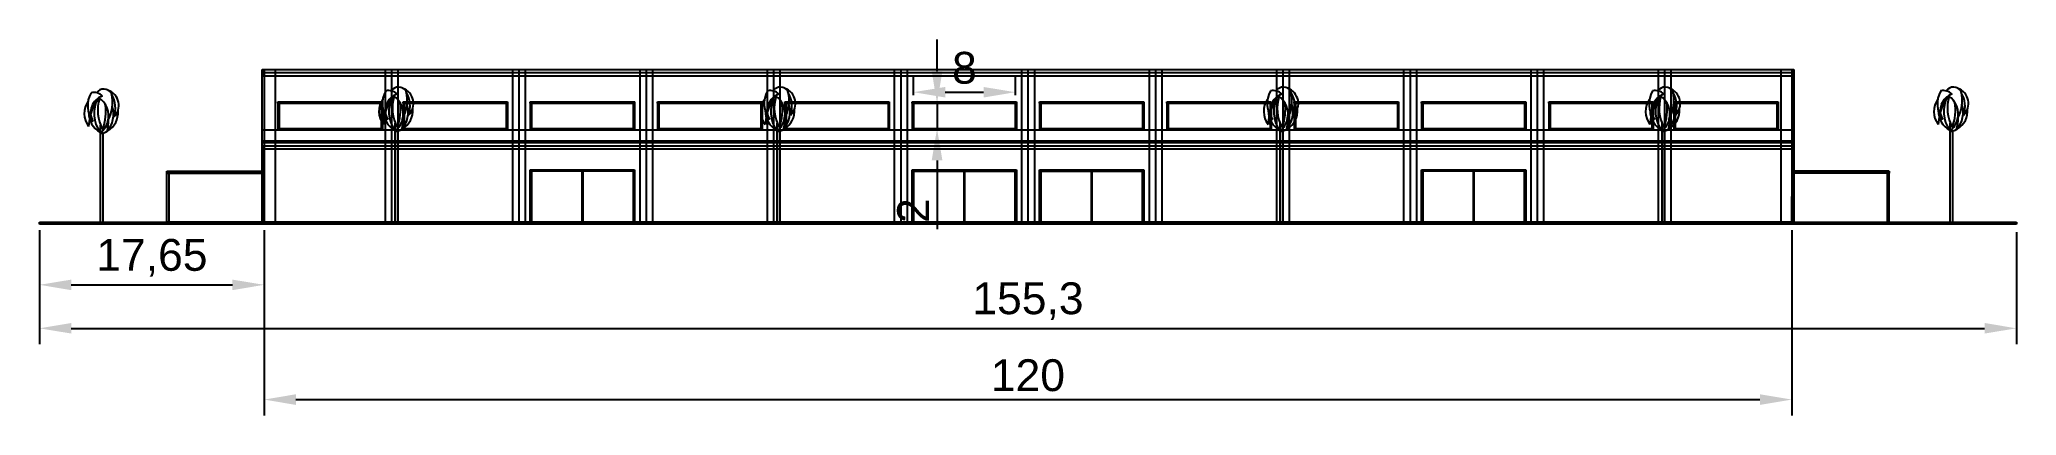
# Model space of a CAD drawing. Header units: millimetres. Extents: x 332 to 5606, y 276 to 1426.
# Drawn here: x 2761.4 to 2916.7, y 275.6 to 305.1 of the extents above; entities that cross this region are included whole.
import ezdxf

# ---------------------------------------------------------------- set-up
doc = ezdxf.new("R2010")
doc.units = ezdxf.units.MM
doc.layers.add('1VEGETACAO', color=7, linetype='Continuous')
doc.styles.get("Standard").update_dxf_attribs({"font": 'arial.ttf'})
doc.dimstyles.new('ISO-25', dxfattribs={"dimtxt": 2.5, "dimasz": 2.5, "dimexe": 1.25, "dimexo": 0.625, "dimtad": 1, "dimtxsty": 'Standard', "dimcen": 2.5, "dimadec": 0, "dimazin": 0, "dimtfac": 1, "dimtmove": 0, "dimatfit": 3, "dimfxl": 1, "dimarcsym": 0})

msp = doc.modelspace()

# ---------------------------------------------------------------- blocks, each defined once
blk = doc.blocks.new('*D131')
at = {"color": 0, "lineweight": -2, "transparency": 16777216}
for p, q in [((2761.36, 290.15), (2761.36, 281.18)), ((2916.66, 290), (2916.66, 281.18)), ((2763.86, 282.43), (2914.16, 282.43))]:
    blk.add_line(p, q, dxfattribs=at)
at = {"color": 0, "transparency": 16777216}
for points in [[(2763.86, 282.85), (2763.86, 282.02), (2761.36, 282.43)], [(2914.16, 282.85), (2914.16, 282.02), (2916.66, 282.43)]]:
    blk.add_solid(points, dxfattribs=at)
at = {"layer": 'Defpoints', "color": 0, "transparency": 16777216}
for p in [(2761.36, 290.78), (2916.66, 290.63), (2916.66, 282.43)]:
    blk.add_point(p, dxfattribs=at)
at = {"color": 0, "transparency": 16777216, "insert": (2839.01, 284.56), "char_height": 2.5, "attachment_point": 5}
blk.add_mtext('155,3', dxfattribs=at)
blk = doc.blocks.new('*D132')
at = {"color": 0, "lineweight": -2, "transparency": 16777216}
for p, q in [((2761.36, 290.15), (2761.36, 284.6)), ((2779.01, 290.15), (2779.01, 284.6)), ((2763.86, 285.85), (2776.51, 285.85))]:
    blk.add_line(p, q, dxfattribs=at)
at = {"color": 0, "transparency": 16777216}
for points in [[(2763.86, 286.26), (2763.86, 285.43), (2761.36, 285.85)], [(2776.51, 286.26), (2776.51, 285.43), (2779.01, 285.85)]]:
    blk.add_solid(points, dxfattribs=at)
at = {"layer": 'Defpoints', "color": 0, "transparency": 16777216}
for p in [(2761.36, 290.78), (2779.01, 290.78), (2779.01, 285.85)]:
    blk.add_point(p, dxfattribs=at)
at = {"color": 0, "transparency": 16777216, "insert": (2770.19, 287.97), "char_height": 2.5, "attachment_point": 5}
blk.add_mtext('17,65', dxfattribs=at)
blk = doc.blocks.new('palmeira2')
at = {"layer": '1VEGETACAO'}
for p, q in [((-0.2, 7.16), (-0.2, 7.78)), ((-0.2, 0), (-0.2, 7.12)), ((0, 7.37), (0, 7.6)), ((0, 0), (0, 7.17))]:
    blk.add_line(p, q, dxfattribs=at)
for centre, radius, start, end in [((0.21, 8.69), 1.7, 144.9595, 216.99), ((0.83, 9.3), 2.05, 150.4477, 217.1804), ((0.38, 8.76), 1.37, 108.4273, 210.4606), ((3.92, 7.25), 5.09, 149.1749, 164.4632), ((-0.73, 9.37), 0.966, 45.5495, 103.4023), ((-0.95, 10.31), 0, 26.8046, 0), ((1.87, 8.69), 2.58, 152.9637, 214.9325), ((0.05, 9.91), 0.701, 32.1984, 144.3146), ((2.62, 8.94), 3.05, 162.1846, 208.9024), ((-1.24, 8.52), 1.66, 344.0325, 57.749), ((-3.61, 8.83), 3.82, 339.0755, 8.701), ((-2.39, 9.56), 3.12, 331.2033, 13.273), ((-0.03, 9.32), 1.26, 313.8995, 70.0715), ((0.64, 10.28), 0.00435, 147.8016, 32.1984), ((-1.15, 9.1), 2.11, 341.1302, 30.5947), ((0.62, 8.75), 1.76, 179.1669, 240.5967), ((3.92, 7.25), 5.09, 166.449, 175.2925), ((-0.8, 8.06), 0, 254.3609, 0), ((-1.72, 8.79), 2.23, 311.2961, 344.5475), ((-1.28, 8.64), 2.09, 319.0075, 17.5157), ((-3.98, 8.32), 4.41, 346.1557, 358.7288), ((0.35, 8.06), 0.0042, 151.2033, 28.7967), ((-0.49, 8.75), 1.66, 300.6877, 4.6601), ((-0.49, 8.75), 1.66, 278.4034, 298.9246), ((-0.05, 7.46), 0, 237.8047, 0), ((0.3, 7.26), 0, 98.015, 0)]:
    blk.add_arc(centre, radius, start, end, dxfattribs=at)
blk = doc.blocks.new('*D133')
at = {"color": 0, "lineweight": -2, "transparency": 16777216}
for p, q in [((2779.01, 290.15), (2779.01, 275.58)), ((2899.01, 290.15), (2899.01, 275.58)), ((2781.51, 276.83), (2896.51, 276.83))]:
    blk.add_line(p, q, dxfattribs=at)
at = {"color": 0, "transparency": 16777216}
for points in [[(2781.51, 277.25), (2781.51, 276.41), (2779.01, 276.83)], [(2896.51, 277.25), (2896.51, 276.41), (2899.01, 276.83)]]:
    blk.add_solid(points, dxfattribs=at)
at = {"layer": 'Defpoints', "color": 0, "transparency": 16777216}
for p in [(2779.01, 290.78), (2899.01, 290.78), (2899.01, 276.83)]:
    blk.add_point(p, dxfattribs=at)
at = {"color": 0, "transparency": 16777216, "insert": (2839.01, 278.73), "char_height": 2.5, "attachment_point": 5}
blk.add_mtext('120', dxfattribs=at)
blk = doc.blocks.new('*D134')
at = {"color": 0, "lineweight": -2, "transparency": 16777216}
for p, q in [((2830.02, 300.75), (2830.02, 302.24)), ((2838.02, 300.75), (2838.02, 302.24)), ((2832.52, 300.99), (2835.52, 300.99))]:
    blk.add_line(p, q, dxfattribs=at)
at = {"color": 0, "transparency": 16777216}
for points in [[(2832.52, 301.4), (2832.52, 300.57), (2830.02, 300.99)], [(2835.52, 301.4), (2835.52, 300.57), (2838.02, 300.99)]]:
    blk.add_solid(points, dxfattribs=at)
at = {"layer": 'Defpoints', "color": 0, "transparency": 16777216}
for p in [(2830.02, 300.13), (2838.02, 300.99), (2838.02, 300.13)]:
    blk.add_point(p, dxfattribs=at)
at = {"color": 0, "transparency": 16777216, "insert": (2834.02, 302.89), "char_height": 2.5, "attachment_point": 5}
blk.add_mtext('8', dxfattribs=at)
blk = doc.blocks.new('*D135')
at = {"color": 0, "lineweight": -2, "transparency": 16777216}
for p, q in [((2831.87, 302.63), (2831.87, 305.13)), ((2830.64, 300.13), (2833.12, 300.13)), ((2831.87, 300.13), (2831.87, 298.13)), ((2830.64, 298.13), (2833.12, 298.13)), ((2831.87, 295.63), (2831.87, 290.22))]:
    blk.add_line(p, q, dxfattribs=at)
at = {"color": 0, "transparency": 16777216}
for points in [[(2831.45, 302.63), (2832.29, 302.63), (2831.87, 300.13)], [(2831.45, 295.63), (2832.29, 295.63), (2831.87, 298.13)]]:
    blk.add_solid(points, dxfattribs=at)
at = {"layer": 'Defpoints', "color": 0, "transparency": 16777216}
for p in [(2830.02, 300.13), (2830.02, 298.13), (2831.87, 298.13)]:
    blk.add_point(p, dxfattribs=at)
at = {"color": 0, "transparency": 16777216, "insert": (2829.99, 291.68), "char_height": 2.5, "attachment_point": 5, "rotation": 90}
blk.add_mtext('2', dxfattribs=at)

# ---------------------------------------------------------------- dimensions: what is measured, and where the dimension line sits
at = {"color": 5}
dim = msp.add_linear_dim(base=(2831.871, 298.129), p1=(2830.019, 300.129), p2=(2830.019, 298.129), angle=90, dimstyle='ISO-25', dxfattribs=at)
dim.commit()
dim.dimension.update_dxf_attribs({"geometry": '*D135', "text_midpoint": (2829.991, 291.676)})
dim = msp.add_linear_dim(base=(2838.019, 300.987), p1=(2830.019, 300.129), p2=(2838.019, 300.129), dimstyle='ISO-25', dxfattribs=at)
dim.commit()
dim.dimension.update_dxf_attribs({"geometry": '*D134', "text_midpoint": (2834.019, 302.889)})
at = {"color": 1}
for base, p2, picture, middle in [((2916.664, 282.434), (2916.664, 290.629), '*D131', (2839.014, 284.561)), ((2779.014, 285.847), (2779.014, 290.779), '*D132', (2770.189, 287.974))]:
    dim = msp.add_linear_dim(base=base, p1=(2761.364, 290.779), p2=p2, dimstyle='ISO-25', dxfattribs=at)
    dim.commit()
    dim.dimension.update_dxf_attribs({"geometry": picture, "text_midpoint": middle})
dim = msp.add_linear_dim(base=(2899.014, 276.831), p1=(2779.014, 290.779), p2=(2899.014, 290.779), dimstyle='ISO-25')
dim.commit()
dim.dimension.update_dxf_attribs({"geometry": '*D133', "text_midpoint": (2839.014, 278.732)})

# ---------------------------------------------------------------- linework, layer by layer
at = {"color": 7, "true_color": 0xffffff}
for p, q in [((2778.864, 290.779), (2778.864, 302.779)), ((2778.864, 302.129), (2778.864, 302.779)), ((2778.864, 302.129), (2778.864, 302.779)), ((2778.864, 302.029), (2778.864, 302.129)), ((2778.864, 302.029), (2778.864, 302.129)), ((2778.864, 301.029), (2778.864, 302.029)), ((2778.864, 301.029), (2778.864, 302.029)), ((2779.014, 302.779), (2779.014, 290.779)), ((2779.864, 302.779), (2779.864, 290.779)), ((2788.514, 302.779), (2788.514, 290.779)), ((2789.014, 302.779), (2789.014, 290.779)), ((2789.514, 302.779), (2789.514, 290.779)), ((2798.514, 302.779), (2798.514, 290.779)), ((2799.014, 302.779), (2799.014, 290.779)), ((2799.514, 302.779), (2799.514, 290.779)), ((2808.514, 302.779), (2808.514, 290.779)), ((2809.014, 302.779), (2809.014, 290.779)), ((2809.514, 302.779), (2809.514, 290.779)), ((2818.514, 302.779), (2818.514, 290.779)), ((2819.014, 302.779), (2819.014, 290.779)), ((2819.514, 302.779), (2819.514, 290.779)), ((2828.514, 302.779), (2828.514, 290.779)), ((2829.014, 302.779), (2829.014, 290.779)), ((2829.514, 302.779), (2829.514, 290.779)), ((2838.514, 302.779), (2838.514, 290.779)), ((2839.014, 302.779), (2839.014, 290.779)), ((2839.514, 302.779), (2839.514, 290.779)), ((2848.523, 302.779), (2848.523, 290.779)), ((2849.023, 302.779), (2849.023, 290.779)), ((2849.523, 302.779), (2849.523, 290.779)), ((2858.523, 302.779), (2858.523, 290.779)), ((2859.023, 302.779), (2859.023, 290.779)), ((2859.523, 302.779), (2859.523, 290.779)), ((2868.523, 302.779), (2868.523, 290.779)), ((2869.023, 302.779), (2869.023, 290.779)), ((2869.523, 302.779), (2869.523, 290.779)), ((2878.523, 302.779), (2878.523, 290.779)), ((2879.023, 302.779), (2879.023, 290.779)), ((2879.523, 302.779), (2879.523, 290.779)), ((2888.523, 302.779), (2888.523, 290.779)), ((2889.023, 302.779), (2889.023, 290.779)), ((2889.523, 302.779), (2889.523, 290.779)), ((2898.167, 302.779), (2898.167, 290.779)), ((2899.014, 302.779), (2899.014, 290.779)), ((2899.164, 302.779), (2899.164, 290.779)), ((2899.164, 300.779), (2899.164, 301.779)), ((2778.864, 290.779), (2778.864, 300.779)), ((2899.164, 300.779), (2899.164, 301.279)), ((2899.164, 300.779), (2899.164, 301.279)), ((2899.164, 300.779), (2899.164, 301.029)), ((2899.164, 300.779), (2899.164, 300.279)), ((2899.164, 300.779), (2899.164, 300.279)), ((2899.164, 300.779), (2899.164, 300.529)), ((2899.164, 290.779), (2778.864, 290.779))]:
    msp.add_line(p, q, dxfattribs=at)
for p, q in [((2778.864, 297.029), (2778.864, 302.779)), ((2778.864, 302.779), (2778.864, 302.529)), ((2778.864, 296.779), (2778.864, 302.779)), ((2778.864, 302.779), (2899.164, 302.779)), ((2778.864, 302.779), (2778.864, 302.279)), ((2778.864, 302.529), (2899.164, 302.529)), ((2778.864, 302.279), (2899.164, 302.279)), ((2778.864, 297.029), (2778.864, 298.029)), ((2778.864, 298.029), (2899.164, 298.029)), ((2778.864, 296.779), (2778.864, 297.029)), ((2778.864, 297.029), (2899.164, 297.029)), ((2778.864, 296.779), (2899.164, 296.779)), ((2778.864, 296.779), (2778.864, 296.529)), ((2779.014, 290.779), (2779.014, 296.779)), ((2779.864, 298.029), (2780.094, 298.029)), ((2778.864, 296.529), (2899.164, 296.529))]:
    msp.add_line(p, q)
at = {"color": 5}
for p, q in [((2789.919, 301.291), (2789.919, 301.291)), ((2819.919, 301.291), (2819.919, 301.291)), ((2780.094, 300.229), (2780.094, 298.029)), ((2780.094, 300.129), (2780.094, 300.229)), ((2780.094, 300.229), (2788.294, 300.229)), ((2780.094, 300.129), (2788.194, 300.129)), ((2780.194, 300.229), (2780.194, 298.029)), ((2780.194, 298.129), (2780.194, 300.129)), ((2788.194, 300.229), (2788.194, 298.029)), ((2788.194, 300.129), (2788.294, 300.129)), ((2788.294, 300.393), (2788.294, 298.029)), ((2789.919, 300.229), (2789.919, 298.029)), ((2789.919, 300.229), (2789.919, 298.029)), ((2789.919, 300.129), (2789.919, 300.229)), ((2789.919, 300.229), (2798.119, 300.229)), ((2789.919, 300.129), (2798.019, 300.129)), ((2790.019, 301.25), (2790.019, 301.219)), ((2790.019, 300.229), (2790.019, 298.029)), ((2790.019, 300.229), (2790.019, 298.029)), ((2790.019, 298.129), (2790.019, 300.129)), ((2798.019, 300.229), (2798.019, 298.029)), ((2798.019, 300.229), (2798.019, 298.029)), ((2798.019, 300.129), (2798.119, 300.129)), ((2798.119, 300.229), (2798.119, 298.029)), ((2799.919, 300.229), (2799.919, 298.029)), ((2799.919, 300.229), (2799.919, 298.029)), ((2799.919, 300.129), (2799.919, 300.229)), ((2799.919, 300.229), (2808.119, 300.229)), ((2799.919, 300.129), (2808.019, 300.129)), ((2800.019, 300.229), (2800.019, 298.029)), ((2800.019, 300.229), (2800.019, 298.029)), ((2800.019, 298.129), (2800.019, 300.129)), ((2808.019, 298.129), (2808.019, 300.229)), ((2808.019, 300.229), (2808.019, 298.029)), ((2808.019, 300.129), (2808.119, 300.129)), ((2808.119, 298.129), (2808.119, 300.229)), ((2809.919, 300.229), (2809.919, 298.029)), ((2809.919, 300.229), (2809.919, 298.029)), ((2809.919, 300.129), (2809.919, 300.229)), ((2809.919, 300.229), (2818.119, 300.229)), ((2809.919, 300.129), (2818.019, 300.129)), ((2810.019, 300.229), (2810.019, 298.029)), ((2810.019, 300.229), (2810.019, 298.029)), ((2810.019, 298.129), (2810.019, 300.129)), ((2818.019, 300.229), (2818.019, 298.029)), ((2818.019, 300.229), (2818.019, 298.029)), ((2818.019, 300.129), (2818.119, 300.129)), ((2818.119, 300.229), (2818.119, 298.029)), ((2819.919, 300.229), (2819.919, 298.029)), ((2819.919, 300.229), (2819.919, 298.029)), ((2819.919, 300.129), (2819.919, 300.229)), ((2819.919, 300.229), (2828.119, 300.229)), ((2819.919, 300.129), (2828.019, 300.129)), ((2820.019, 301.25), (2820.019, 301.219)), ((2820.019, 300.229), (2820.019, 298.029)), ((2820.019, 300.229), (2820.019, 298.029)), ((2820.019, 298.129), (2820.019, 300.129)), ((2828.019, 300.229), (2828.019, 298.029)), ((2828.019, 300.229), (2828.019, 298.029)), ((2828.019, 300.129), (2828.119, 300.129)), ((2828.119, 300.229), (2828.119, 298.029)), ((2829.919, 300.229), (2829.919, 298.029)), ((2829.919, 300.229), (2829.919, 298.029)), ((2829.919, 300.129), (2829.919, 300.229)), ((2829.919, 300.229), (2838.119, 300.229)), ((2829.919, 300.129), (2838.019, 300.129)), ((2830.019, 300.229), (2830.019, 298.029)), ((2830.019, 300.229), (2830.019, 298.029)), ((2830.019, 298.129), (2830.019, 300.129)), ((2838.019, 300.229), (2838.019, 298.029)), ((2838.019, 300.229), (2838.019, 298.029)), ((2838.019, 300.129), (2838.119, 300.129)), ((2838.119, 300.229), (2838.119, 298.029)), ((2839.919, 300.229), (2839.919, 298.029)), ((2839.919, 300.229), (2839.919, 298.029)), ((2839.919, 300.129), (2839.919, 300.229)), ((2839.919, 300.229), (2848.119, 300.229)), ((2839.919, 300.129), (2848.019, 300.129)), ((2840.019, 300.229), (2840.019, 298.029)), ((2840.019, 300.229), (2840.019, 298.029)), ((2840.019, 298.129), (2840.019, 300.129)), ((2848.019, 300.229), (2848.019, 298.029)), ((2848.019, 300.229), (2848.019, 298.029)), ((2848.019, 300.129), (2848.119, 300.129)), ((2848.119, 300.229), (2848.119, 298.029)), ((2849.928, 300.229), (2849.928, 298.029)), ((2849.928, 300.229), (2849.928, 298.029)), ((2849.928, 300.129), (2849.928, 300.229)), ((2849.928, 300.229), (2858.128, 300.229)), ((2849.928, 300.129), (2858.028, 300.129)), ((2850.028, 300.229), (2850.028, 298.029)), ((2850.028, 300.229), (2850.028, 298.029)), ((2850.028, 298.129), (2850.028, 300.129)), ((2858.028, 300.229), (2858.028, 298.029)), ((2858.028, 300.229), (2858.028, 298.029)), ((2858.028, 300.129), (2858.128, 300.129)), ((2858.128, 300.229), (2858.128, 298.029)), ((2859.928, 300.369), (2859.928, 298.029)), ((2859.928, 300.229), (2859.928, 298.029)), ((2859.928, 300.129), (2859.928, 300.229)), ((2859.928, 300.229), (2868.128, 300.229)), ((2859.928, 300.129), (2868.028, 300.129)), ((2860.028, 300.229), (2860.028, 298.029)), ((2860.028, 300.229), (2860.028, 298.029)), ((2860.028, 298.129), (2860.028, 300.129)), ((2868.028, 300.229), (2868.028, 298.029)), ((2868.028, 300.229), (2868.028, 298.029)), ((2868.028, 300.129), (2868.128, 300.129)), ((2868.128, 300.229), (2868.128, 298.029)), ((2869.928, 300.229), (2869.928, 298.029)), ((2869.928, 300.229), (2869.928, 298.029)), ((2869.928, 300.129), (2869.928, 300.229)), ((2869.928, 300.229), (2878.128, 300.229)), ((2869.928, 300.129), (2878.028, 300.129)), ((2870.028, 300.229), (2870.028, 298.029)), ((2870.028, 300.229), (2870.028, 298.029)), ((2870.028, 298.129), (2870.028, 300.129)), ((2878.028, 300.229), (2878.028, 298.029)), ((2878.028, 300.229), (2878.028, 298.029)), ((2878.028, 300.129), (2878.128, 300.129)), ((2878.128, 300.229), (2878.128, 298.029)), ((2879.928, 300.229), (2879.928, 298.029)), ((2879.928, 300.229), (2879.928, 298.029)), ((2879.928, 300.129), (2879.928, 300.229)), ((2879.928, 300.229), (2888.128, 300.229)), ((2879.928, 300.129), (2888.028, 300.129)), ((2880.028, 300.229), (2880.028, 298.029)), ((2880.028, 300.229), (2880.028, 298.029)), ((2880.028, 298.129), (2880.028, 300.129)), ((2888.028, 300.229), (2888.028, 298.029)), ((2888.028, 300.129), (2888.128, 300.129)), ((2888.128, 300.229), (2888.128, 298.029)), ((2889.753, 300.229), (2889.753, 298.029)), ((2889.753, 300.229), (2889.753, 298.029)), ((2889.753, 300.129), (2889.753, 300.229)), ((2889.753, 300.229), (2897.953, 300.229)), ((2889.753, 300.129), (2897.853, 300.129)), ((2889.853, 300.229), (2889.853, 298.029)), ((2889.853, 300.229), (2889.853, 298.029)), ((2889.853, 298.129), (2889.853, 300.129)), ((2897.853, 300.229), (2897.853, 298.029)), ((2897.853, 300.229), (2897.853, 298.029)), ((2897.853, 300.129), (2897.953, 300.129)), ((2897.953, 300.229), (2897.953, 298.029)), ((2888.028, 299.155), (2888.028, 298.029)), ((2780.094, 298.129), (2788.294, 298.129)), ((2780.094, 298.029), (2788.294, 298.029)), ((2789.919, 298.129), (2798.119, 298.129)), ((2789.919, 298.129), (2798.119, 298.129)), ((2789.919, 298.029), (2798.119, 298.029)), ((2789.919, 298.029), (2798.119, 298.029)), ((2799.919, 298.129), (2808.119, 298.129)), ((2799.919, 298.129), (2808.119, 298.129)), ((2799.919, 298.029), (2808.119, 298.029)), ((2799.919, 298.029), (2808.119, 298.029)), ((2808.019, 298.029), (2808.019, 298.129)), ((2808.119, 298.029), (2808.119, 298.129)), ((2809.919, 298.129), (2818.119, 298.129)), ((2809.919, 298.129), (2818.119, 298.129)), ((2809.919, 298.029), (2818.119, 298.029)), ((2809.919, 298.029), (2818.119, 298.029)), ((2819.919, 298.129), (2828.119, 298.129)), ((2819.919, 298.129), (2828.119, 298.129)), ((2819.919, 298.029), (2828.119, 298.029)), ((2819.919, 298.029), (2828.119, 298.029)), ((2829.919, 298.129), (2838.119, 298.129)), ((2829.919, 298.129), (2838.119, 298.129)), ((2829.919, 298.029), (2838.119, 298.029)), ((2829.919, 298.029), (2838.119, 298.029)), ((2839.919, 298.129), (2848.119, 298.129)), ((2839.919, 298.129), (2848.119, 298.129)), ((2839.919, 298.029), (2848.119, 298.029)), ((2839.919, 298.029), (2848.119, 298.029)), ((2849.928, 298.129), (2858.128, 298.129)), ((2849.928, 298.129), (2858.128, 298.129)), ((2849.928, 298.029), (2858.128, 298.029)), ((2849.928, 298.029), (2858.128, 298.029)), ((2859.928, 298.129), (2868.128, 298.129)), ((2859.928, 298.129), (2868.128, 298.129)), ((2859.928, 298.029), (2868.128, 298.029)), ((2859.928, 298.029), (2868.128, 298.029)), ((2869.928, 298.129), (2878.128, 298.129)), ((2869.928, 298.129), (2878.128, 298.129)), ((2869.928, 298.029), (2878.128, 298.029)), ((2869.928, 298.029), (2878.128, 298.029)), ((2879.928, 298.129), (2888.128, 298.129)), ((2879.928, 298.129), (2888.128, 298.129)), ((2879.928, 298.029), (2888.128, 298.029)), ((2879.928, 298.029), (2888.128, 298.029)), ((2889.753, 298.129), (2897.953, 298.129)), ((2889.753, 298.129), (2897.953, 298.129)), ((2889.753, 298.029), (2897.953, 298.029)), ((2889.753, 298.029), (2897.953, 298.029))]:
    msp.add_line(p, q, dxfattribs=at)
at = {"color": 32, "true_color": 0xcd6928}
for p, q in [((2778.864, 297.029), (2778.864, 297.179)), ((2778.864, 297.179), (2899.164, 297.179))]:
    msp.add_line(p, q, dxfattribs=at)
at = {"color": 3}
for p, q in [((2771.364, 290.779), (2771.364, 294.779)), ((2771.364, 294.779), (2778.864, 294.779)), ((2771.364, 294.779), (2771.364, 294.629)), ((2771.364, 294.779), (2771.514, 294.779)), ((2771.364, 294.629), (2778.864, 294.629)), ((2771.514, 294.779), (2771.514, 290.779)), ((2778.864, 294.779), (2778.864, 290.779)), ((2778.864, 294.779), (2779.014, 294.779)), ((2779.014, 294.779), (2779.014, 292.779)), ((2899.164, 294.779), (2899.014, 294.779)), ((2899.014, 294.779), (2899.014, 292.779)), ((2906.664, 294.779), (2899.164, 294.779)), ((2899.164, 294.779), (2899.164, 290.779)), ((2906.664, 294.629), (2899.164, 294.629)), ((2906.664, 294.779), (2906.514, 294.779)), ((2906.514, 294.779), (2906.514, 290.779)), ((2906.664, 290.779), (2906.664, 294.779)), ((2906.664, 294.779), (2906.664, 294.629)), ((2779.014, 292.779), (2778.864, 292.779)), ((2779.014, 290.779), (2779.014, 292.779)), ((2899.014, 292.779), (2899.014, 290.779)), ((2899.164, 292.779), (2899.014, 292.779)), ((2899.164, 290.779), (2899.164, 292.779)), ((2761.364, 290.629), (2761.364, 290.779)), ((2761.364, 290.779), (2771.514, 290.779)), ((2771.364, 290.629), (2761.364, 290.629)), ((2778.864, 290.779), (2771.364, 290.779)), ((2916.664, 290.629), (2771.364, 290.629)), ((2771.514, 290.779), (2906.664, 290.779)), ((2778.864, 290.779), (2779.014, 290.779)), ((2899.014, 290.779), (2899.164, 290.779)), ((2899.164, 290.779), (2906.664, 290.779)), ((2906.664, 290.779), (2916.664, 290.779)), ((2916.664, 290.779), (2916.664, 290.629))]:
    msp.add_line(p, q, dxfattribs=at)
at = {"color": 1}
for p, q in [((2799.914, 290.779), (2799.914, 294.879)), ((2799.914, 294.879), (2808.114, 294.879)), ((2808.014, 294.779), (2800.014, 294.779)), ((2800.014, 294.779), (2800.014, 290.779)), ((2804.064, 294.779), (2803.964, 294.779)), ((2803.964, 294.779), (2803.964, 290.779)), ((2804.014, 290.779), (2804.014, 294.779)), ((2804.064, 290.779), (2804.064, 294.779)), ((2808.014, 290.779), (2808.014, 294.779)), ((2808.114, 294.879), (2808.114, 290.779)), ((2829.914, 290.779), (2829.914, 294.879)), ((2829.914, 294.879), (2838.114, 294.879)), ((2830.014, 290.779), (2830.014, 294.779)), ((2830.014, 294.779), (2834.014, 294.779)), ((2838.014, 294.779), (2830.014, 294.779)), ((2830.014, 294.779), (2830.014, 290.779)), ((2834.064, 294.779), (2833.964, 294.779)), ((2833.964, 294.779), (2833.964, 290.779)), ((2834.014, 290.779), (2834.014, 294.779)), ((2834.014, 294.779), (2838.014, 294.779)), ((2834.014, 290.779), (2834.014, 294.779)), ((2834.064, 290.779), (2834.064, 294.779)), ((2838.014, 294.779), (2838.014, 290.779)), ((2838.014, 290.779), (2838.014, 294.779)), ((2838.114, 294.879), (2838.114, 290.779)), ((2839.914, 290.779), (2839.914, 294.879)), ((2839.914, 294.879), (2848.114, 294.879)), ((2840.014, 290.779), (2840.014, 294.779)), ((2840.014, 294.779), (2848.014, 294.779)), ((2848.014, 294.779), (2840.014, 294.779)), ((2840.014, 294.779), (2840.014, 290.779)), ((2844.064, 294.779), (2843.964, 294.779)), ((2843.964, 294.779), (2843.964, 290.779)), ((2844.014, 290.779), (2844.014, 294.779)), ((2844.014, 290.779), (2844.014, 294.779)), ((2844.064, 290.779), (2844.064, 294.779)), ((2848.014, 294.779), (2848.014, 290.779)), ((2848.014, 290.779), (2848.014, 294.779)), ((2848.114, 294.879), (2848.114, 290.779)), ((2869.923, 290.779), (2869.923, 294.879)), ((2869.923, 294.879), (2878.123, 294.879)), ((2878.023, 294.779), (2870.023, 294.779)), ((2870.023, 294.779), (2870.023, 290.779)), ((2878.023, 294.779), (2870.023, 294.779)), ((2870.023, 294.779), (2870.023, 290.779)), ((2874.073, 294.779), (2873.973, 294.779)), ((2873.973, 294.779), (2873.973, 290.779)), ((2874.023, 290.779), (2874.023, 294.779)), ((2874.023, 290.779), (2874.023, 294.779)), ((2874.073, 290.779), (2874.073, 294.779)), ((2878.023, 290.779), (2878.023, 294.779)), ((2878.023, 290.779), (2878.023, 294.779)), ((2878.123, 294.879), (2878.123, 290.779)), ((2779.014, 292.779), (2778.864, 292.779)), ((2778.864, 292.779), (2778.864, 290.779)), ((2779.014, 290.779), (2779.014, 292.779)), ((2899.014, 290.779), (2899.014, 292.779)), ((2899.014, 292.779), (2899.164, 292.779)), ((2778.864, 290.779), (2779.014, 290.779)), ((2800.014, 290.779), (2799.914, 290.779)), ((2800.014, 290.779), (2808.014, 290.779)), ((2800.014, 290.779), (2804.014, 290.779)), ((2803.964, 290.779), (2804.014, 290.779)), ((2804.014, 290.779), (2804.064, 290.779)), ((2808.114, 290.779), (2808.014, 290.779)), ((2830.014, 290.779), (2829.914, 290.779)), ((2830.014, 290.779), (2834.014, 290.779)), ((2830.014, 290.779), (2838.014, 290.779)), ((2830.014, 290.779), (2834.014, 290.779)), ((2833.964, 290.779), (2834.014, 290.779)), ((2838.014, 290.779), (2834.014, 290.779)), ((2834.014, 290.779), (2834.064, 290.779)), ((2838.114, 290.779), (2838.014, 290.779)), ((2840.014, 290.779), (2839.914, 290.779)), ((2848.014, 290.779), (2840.014, 290.779)), ((2840.014, 290.779), (2844.014, 290.779)), ((2840.014, 290.779), (2848.014, 290.779)), ((2840.014, 290.779), (2844.014, 290.779)), ((2843.964, 290.779), (2844.014, 290.779)), ((2844.014, 290.779), (2844.064, 290.779)), ((2848.114, 290.779), (2848.014, 290.779)), ((2870.023, 290.779), (2869.923, 290.779)), ((2870.023, 290.779), (2878.023, 290.779)), ((2870.023, 290.779), (2874.023, 290.779)), ((2870.023, 290.779), (2878.023, 290.779)), ((2870.023, 290.779), (2874.023, 290.779)), ((2873.973, 290.779), (2874.023, 290.779)), ((2874.023, 290.779), (2874.073, 290.779)), ((2878.123, 290.779), (2878.023, 290.779)), ((2899.164, 290.779), (2899.014, 290.779))]:
    msp.add_line(p, q, dxfattribs=at)

# ---------------------------------------------------------------- block references
for p in [(2789.514, 290.779), (2819.514, 290.779), (2859.023, 290.779), (2889.023, 290.779), (2911.664, 290.779), (2766.364, 290.629)]:
    msp.add_blockref('palmeira2', p, dxfattribs=at)

msp.set_redraw_order([(e.dxf.handle, doc.entitydb.next_handle()) for e in msp.query("TEXT MTEXT ATTDEF DIMENSION ARC_DIMENSION")])  # texts and dimensions are drawn at this point

doc.saveas('drawing.dxf')
